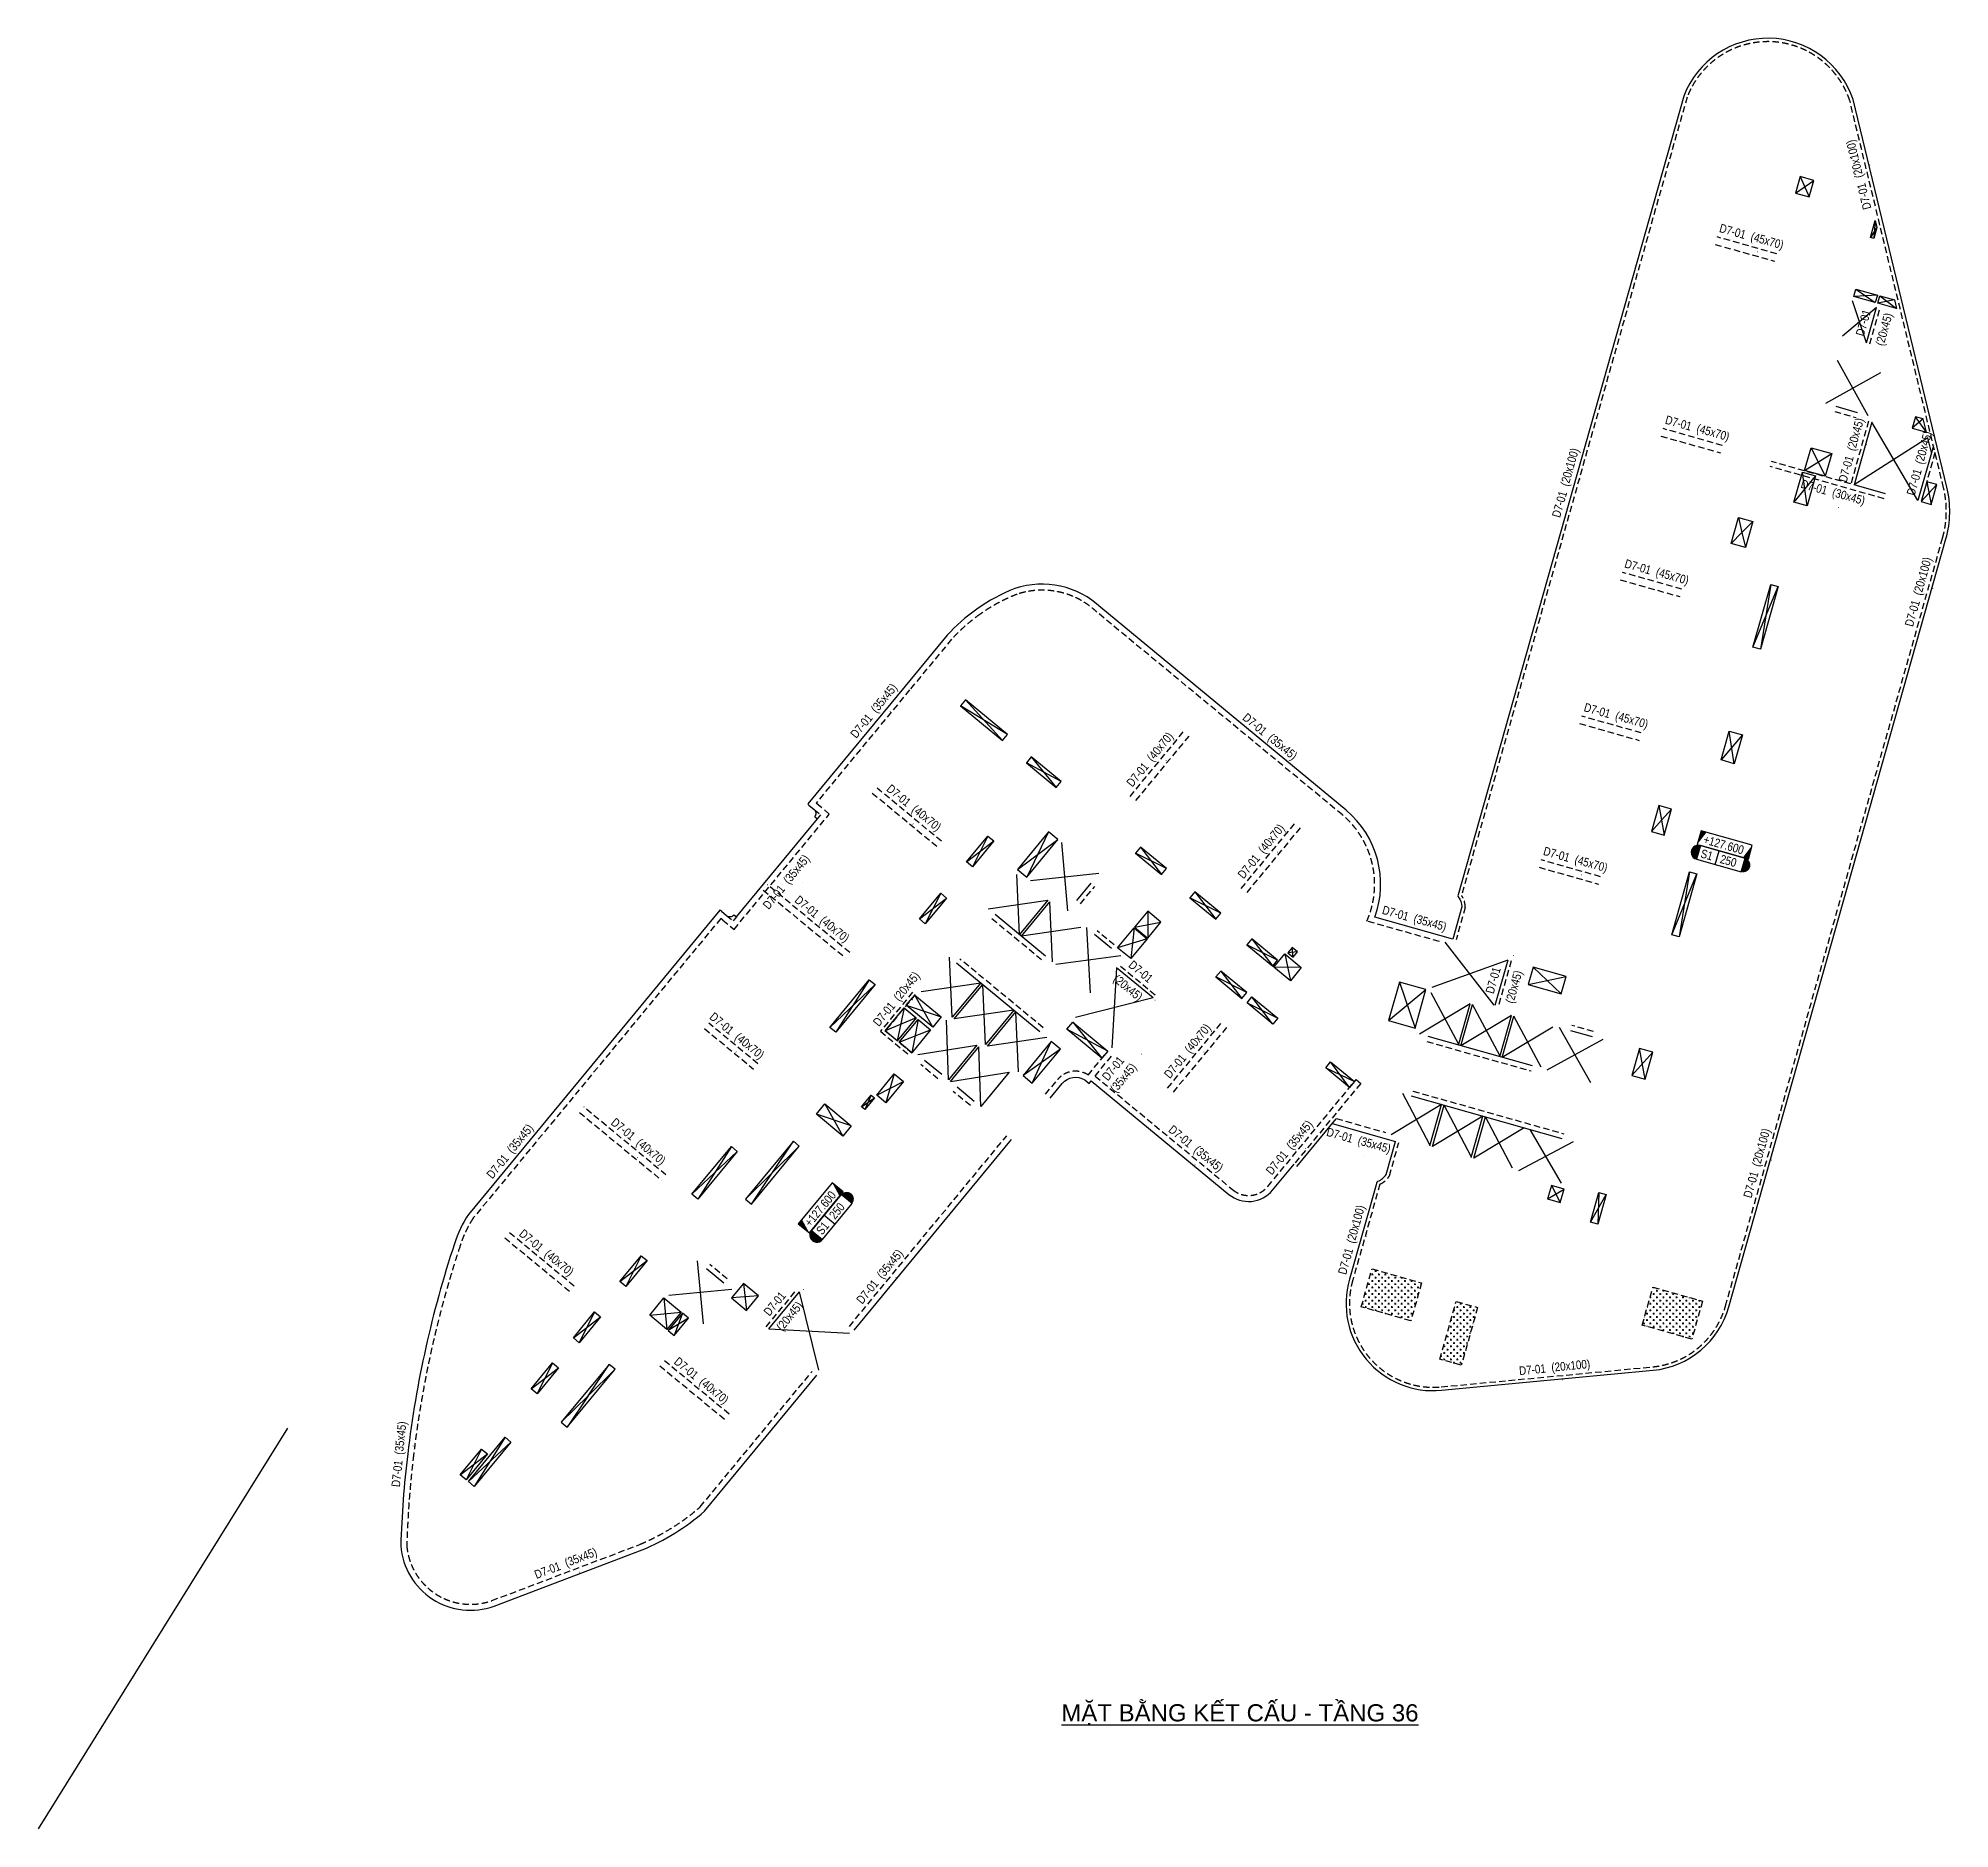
# Model space of a CAD drawing. Header units: millimetres. Extents: x 5400 to 3023951, y -127214 to 225084.
# Drawn here: x 2528400 to 2639713, y 2000 to 106284 of the extents above; entities that cross this region are included whole.
import ezdxf
from ezdxf.enums import TextEntityAlignment as Align

# ---------------------------------------------------------------- set-up
doc = ezdxf.new("R2010")
doc.units = ezdxf.units.MM
doc.header["$LTSCALE"] = 100
doc.linetypes.add('HIDDEN', pattern=[0.375, 0.25, -0.125])
for name, color, linetype in [('ccu11-Manh', 8, 'Continuous'), ('ccu11-Thay', 7, 'Continuous'), ('ccu12-Chidan', 9, 'Continuous'), ('ccu12-Hatch', 250, 'Continuous'), ('ccu12-Khuat', 9, 'HIDDEN'), ('ccu12-Lomo', 2, 'Continuous'), ('ccu12-Text', 31, 'Continuous'), ('ccu12-Thay', 7, 'Continuous'), ('Xref_NT1+NT2_MBDV Cot vach_220729$0$ccu12-Thay', 7, 'Continuous')]:
    doc.layers.add(name, color=color, linetype=linetype)
doc.layers.add('ccu12-Tencaukien', color=9, linetype='Continuous', lineweight=15)
doc.layers.add('KC-Tencaukien', color=9, linetype='Continuous', lineweight=15)
doc.styles.add('Arial', font='arial.ttf', dxfattribs={"width": 0.7})
doc.styles.add('Arial Narrow', font='ARIALN.TTF')

msp = doc.modelspace()

# ---------------------------------------------------------------- texts
at = {"layer": 'ccu12-Text', "color": 31, "style": 'Arial'}
msp.add_text('%%UMẶT BẰNG KẾT CẤU - TẦNG 36', height=1000, dxfattribs=at).set_placement((2598377.9, 8253.3), align=Align.CENTER)

# ---------------------------------------------------------------- blocks, each defined once
blk = doc.blocks.new('ccu11-cmb-flat-8')
at = {"layer": 'ccu12-Chidan', "color": 7}
blk.add_lwpolyline([(0, 0), (1550, 0), (1550, 419), (0, 419)], close=True, dxfattribs=at)
at = {"layer": 'ccu12-Chidan'}
for points in [[(0, 0), (166, 419), (0, 419)], [(1550, 419), (1383, 0), (1550, 0)]]:
    blk.add_solid(points, dxfattribs=at)
at = {"layer": 'ccu12-Chidan', "color": 31, "style": 'Arial Narrow', "width": 0.8}
blk.add_attdef('+100.00', text='', height=250, dxfattribs=at).set_placement((745, 206), align=Align.MIDDLE_CENTER)
blk = doc.blocks.new('ccu11-chieudaysan-flat-2')
at = {"layer": 'ccu12-Chidan'}
for points in [[(-569, 0), (-569, 419, 1)], [(788, 419), (788, 0, 1)]]:
    blk.add_hatch(color=8, dxfattribs=at).paths.add_polyline_path(points)
at = {"layer": 'ccu12-Chidan', "color": 7}
blk.add_line((0, 0), (0, 419), dxfattribs=at)
blk.add_lwpolyline([(-569, 0), (788, 0), (788, 419), (-569, 419)], close=True, dxfattribs=at)
blk.add_arc((-569, 209), 209, 90, 270.0001, dxfattribs=at)
at = {"layer": 'ccu12-Chidan', "color": 31, "style": 'Arial Narrow', "width": 0.7}
for tag, p in [('S00', (-488, 209)), ('200', (100, 209))]:
    blk.add_attdef(tag, text='', height=250, dxfattribs=at).set_placement(p, align=Align.MIDDLE_LEFT)
blk = doc.blocks.new('*U4')
at = {"layer": 'ccu12-Tencaukien', "color": 8, "ltscale": 10000}
blk.add_line((361, -155), (354, -155), dxfattribs=at)
at = {"layer": 'ccu12-Text', "color": 2, "style": 'Arial Narrow', "width": 0.8}
blk.add_attdef('SH', text='', height=300, dxfattribs=at).set_placement((276, 6), align=Align.BOTTOM_RIGHT)
at = {"layer": 'ccu12-Text', "color": 31, "style": 'Arial Narrow', "width": 0.8}
for tag, p in [('(', (508, -75)), ('KT', (633, -75)), (')', (963, -75))]:
    blk.add_attdef(tag, text='', height=250, dxfattribs=at).set_placement(p, align=Align.BOTTOM_LEFT)
blk = doc.blocks.new('*U15')
at = {"layer": 'ccu12-Tencaukien', "color": 8, "ltscale": 10000}
blk.add_line((361, -155), (354, -155), dxfattribs=at)
at = {"layer": 'ccu12-Text', "color": 2, "style": 'Arial Narrow', "width": 0.8}
blk.add_attdef('SH', text='', height=300, dxfattribs=at).set_placement((276, 6), align=Align.BOTTOM_RIGHT)
at = {"layer": 'ccu12-Text', "color": 31, "style": 'Arial Narrow', "width": 0.8}
for tag, p in [('(', (508, -75)), ('KT', (633, -75)), (')', (963, -75))]:
    blk.add_attdef(tag, text='', height=250, dxfattribs=at).set_placement(p, align=Align.BOTTOM_LEFT)
blk = doc.blocks.new('*U16')
at = {"layer": 'ccu12-Tencaukien', "color": 8, "ltscale": 10000}
blk.add_line((361, -155), (354, -155), dxfattribs=at)
at = {"layer": 'ccu12-Text', "color": 2, "style": 'Arial Narrow', "width": 0.8}
blk.add_attdef('SH', text='', height=300, dxfattribs=at).set_placement((276, 6), align=Align.BOTTOM_RIGHT)
at = {"layer": 'ccu12-Text', "color": 31, "style": 'Arial Narrow', "width": 0.8}
for tag, p in [('(', (508, -75)), ('KT', (633, -75)), (')', (963, -75))]:
    blk.add_attdef(tag, text='', height=250, dxfattribs=at).set_placement(p, align=Align.BOTTOM_LEFT)
blk = doc.blocks.new('*U17')
at = {"layer": 'ccu12-Tencaukien', "color": 8, "ltscale": 10000}
blk.add_line((361, -155), (354, -155), dxfattribs=at)
at = {"layer": 'ccu12-Text', "color": 2, "style": 'Arial Narrow', "width": 0.8}
blk.add_attdef('SH', text='', height=300, dxfattribs=at).set_placement((276, 6), align=Align.BOTTOM_RIGHT)
at = {"layer": 'ccu12-Text', "color": 31, "style": 'Arial Narrow', "width": 0.8}
for tag, p in [('(', (508, -75)), ('KT', (633, -75)), (')', (963, -75))]:
    blk.add_attdef(tag, text='', height=250, dxfattribs=at).set_placement(p, align=Align.BOTTOM_LEFT)
blk = doc.blocks.new('*U18')
at = {"layer": 'ccu12-Tencaukien', "color": 8, "ltscale": 10000}
blk.add_line((361, -155), (354, -155), dxfattribs=at)
at = {"layer": 'ccu12-Text', "color": 2, "style": 'Arial Narrow', "width": 0.8}
blk.add_attdef('SH', text='', height=300, dxfattribs=at).set_placement((276, 6), align=Align.BOTTOM_RIGHT)
at = {"layer": 'ccu12-Text', "color": 31, "style": 'Arial Narrow', "width": 0.8}
for tag, p in [('(', (508, -75)), ('KT', (633, -75)), (')', (963, -75))]:
    blk.add_attdef(tag, text='', height=250, dxfattribs=at).set_placement(p, align=Align.BOTTOM_LEFT)
blk = doc.blocks.new('Lomo T36')
at = {"layer": 'ccu11-Manh', "ltscale": 5}
for p, q in [((71122, 86899), (71649, 85711)), ((70850, 85937), (71921, 86673)), ((24961, 54407, 0), (22225, 56082, 0)), ((22512, 56429, 0), (24675, 54060, 0)), ((28081, 51669, 0), (26058, 52755)), ((26345, 53102), (27794, 51322)), ((22567, 46987, 0), (24156, 48204, 0)), ((23809, 48490, 0), (22914, 46701, 0)), ((25535, 46546), (27890, 48298)), ((27350, 48744), (26075, 46101)), ((34210, 46606, 0), (32419, 47501, 0)), ((32706, 47848, 0), (33923, 46259, 0)), ((19825, 43664), (21413, 44881)), ((21066, 45168), (20172, 43378)), ((37371, 43996, 0), (35581, 44890, 0)), ((35867, 45237, 0), (37084, 43649, 0)), ((32356, 43183), (33891, 43472)), ((33120, 44109), (33127, 42547)), ((33095, 42508), (31369, 41988)), ((32324, 43145), (32140, 41352)), ((39185, 42500, 0), (40402, 40911, 0)), ((40689, 41258, 0), (38898, 42153, 0)), ((41102, 41627, 0), (41429, 40060)), ((16902, 40126, 0), (14957, 37064, 0)), ((42066, 40831, 0), (40466, 40856, 0)), ((14610, 37350, 0), (17249, 39840, 0)), ((20606, 37361), (19556, 39227)), ((40391, 37559, 0), (39195, 39130, 0)), ((47151, 37740, 0), (49326, 39552, 0)), ((47786, 39987, 0), (48691, 37305, 0)), ((19632, 37906), (17837, 37146)), ((18938, 38479), (18531, 36573)), ((19065, 38633), (21096, 37955)), ((38909, 38783, 0), (40696, 37891, 0)), ((18647, 36478), (20479, 37207)), ((19748, 37811), (19378, 35874)), ((43489, 35001, 0), (45167, 34199, 0)), ((44881, 33852, 0), (43775, 35348, 0)), ((15860, 31614, 0), (13826, 32289)), ((14319, 32887), (15366, 31017)), ((6585, 27633, 0), (9225, 30123, 0)), ((8878, 30409, 0), (6932, 27347, 0)), ((56409, 27367), (57368, 27927)), ((56627, 28136), (57150, 27157)), ((2382, 22546, 0), (3970, 23762, 0)), ((3623, 24049, 0), (2729, 22259, 0)), ((9580, 22436), (9767, 20855)), ((4951, 21590), (5127, 19761)), ((10467, 21704), (8880, 21588)), ((-325, 19269), (1264, 20485)), ((917, 20772), (22, 18982)), ((4125, 20589), (5954, 20762)), ((6378, 20412), (5204, 19697)), ((6031, 20698), (5550, 19410)), ((-2776, 16300, 0), (-1188, 17517, 0)), ((-1535, 17803, 0), (-2429, 16013, 0)), ((540, 15895), (1758, 17723)), ((2105, 17436), (540, 15895)), ((-4304, 13477, 0), (-6091, 10606, 0)), ((-6917, 11289, 0), (-5329, 12505, 0)), ((-5676, 12792, 0), (-6570, 11002, 0)), ((-6438, 10892, 0), (-3957, 13191, 0))]:
    blk.add_line(p, q, dxfattribs=at)
at = {"layer": 'ccu11-Manh', "ltscale": 0.5}
for p, q in [((75587, 83943, 0), (75212, 83352, 0)), ((75489, 84346, 0), (75404, 83325, 0)), ((74364, 80350), (75491, 79560)), ((75614, 79997), (74240, 79913)), ((76610, 79716), (75635, 79519)), ((75759, 79956), (76733, 79209)), ((71378, 69785, 0), (72955, 70768, 0)), ((71752, 71108, 0), (72581, 69446, 0)), ((72018, 69475, 0), (70752, 67936, 0)), ((71522, 67718, 0), (71248, 69692, 0)), ((78487, 69127), (78740, 67808)), ((79066, 68963), (78161, 67972)), ((68365, 59491), (69832, 63026, 0)), ((69399, 63148, 0), (68798, 59369)), ((67279, 52706), (66983, 54599)), ((67752, 54381), (66509, 52924)), ((63634, 42747), (65100, 46281, 0)), ((64667, 46404, 0), (64067, 42624)), ((55280, 39844), (57490, 40311)), ((57204, 39300), (55565, 40854)), ((30803, 35965, 0), (28409, 37235, 0)), ((28756, 37655, 0), (30458, 35546, 0)), ((28040, 36087, 0), (25864, 34538, 0)), ((26399, 34097, 0), (27506, 36527, 0)), ((62532, 35904), (61318, 34552)), ((62088, 34335), (61762, 36121)), ((17023, 33409, 0), (16640, 32558, 0)), ((16450, 32716, 0), (17213, 33253, 0)), ((58902, 26002), (59825, 27612)), ((59392, 27734), (59335, 25880))]:
    blk.add_line(p, q, dxfattribs=at)
at = {"layer": 'ccu11-Manh'}
for p, q in [((78286, 72794, 0), (77638, 72250, 0)), ((78474, 72014, 0), (77825, 72915, 0)), ((41850, 41749, 0), (41287, 41695, 0)), ((41596, 41440, 0), (41542, 42003, 0)), ((38887, 39385, 0), (37093, 40283, 0)), ((37380, 40630, 0), (38600, 39038, 0))]:
    blk.add_line(p, q, dxfattribs=at)
at = {"layer": 'ccu11-Manh', "ltscale": 5, "elevation": 0}
for points in [[(67516, 67041), (67722, 66168), (68354, 66805)], [(67089, 65531), (67722, 66168), (67927, 65294)], [(62881, 50270), (63038, 49410), (63622, 50060)], [(62454, 48759), (63038, 49410), (63195, 48550)], [(12835, 30429), (11270, 28888), (12488, 30715)], [(10052, 27060), (11270, 28887), (9705, 27346)], [(-1024, 14354), (540, 15895), (-677, 14068)]]:
    blk.add_lwpolyline(points, dxfattribs=at)
at = {"layer": 'ccu11-Manh'}
for points in [[(18361, 34639), (17882, 32960)], [(17345, 33404), (18900, 34193)]]:
    blk.add_lwpolyline(points, dxfattribs=at)
at = {"layer": 'ccu12-Lomo', "ltscale": 0.5, "elevation": 0}
for points in [[(71921, 86673), (71122, 86899), (70850, 85937), (71649, 85711), (71921, 86673)], [(67516, 67041), (68354, 66805), (67927, 65294), (67089, 65531), (67516, 67041)], [(22512, 56429), (22225, 56082), (24675, 54060), (24961, 54407), (22512, 56429)], [(26345, 53102), (26058, 52755), (27794, 51322), (28080, 51669), (26345, 53102)], [(63195, 48550), (63622, 50060), (62881, 50270), (62454, 48759), (63195, 48550)], [(22914, 46701), (22567, 46987), (23809, 48490), (24156, 48204), (22914, 46701)], [(27350, 48744), (25535, 46546), (26075, 46101), (27890, 48298), (27350, 48744)], [(32706, 47848), (32419, 47501), (33923, 46259), (34210, 46606), (32706, 47848)], [(20172, 43378), (19825, 43664), (21066, 45168), (21413, 44881), (20172, 43378)], [(35867, 45237), (35581, 44890), (37084, 43649), (37371, 43996), (35867, 45237)], [(39185, 42500), (38898, 42153), (40402, 40911), (40689, 41258), (39185, 42500)], [(14957, 37064), (14610, 37350), (16902, 40126), (17249, 39840), (14957, 37064)], [(37093, 40283), (38600, 39038), (38887, 39385), (37380, 40630), (37093, 40283)], [(40696, 37891), (40409, 37544), (38909, 38783), (39195, 39130), (40696, 37891)], [(49326, 39552), (47786, 39987), (47152, 37740), (48691, 37305), (49326, 39552)], [(45167, 34199), (44881, 33852), (43489, 35001), (43775, 35348), (45167, 34199)], [(6932, 27347), (6585, 27633), (8878, 30409), (9225, 30123), (6932, 27347)], [(12835, 30429), (12488, 30716), (9705, 27347), (10052, 27060), (12835, 30429)], [(57150, 27157), (57368, 27927), (56627, 28136), (56409, 27367), (57150, 27157)], [(2729, 22259), (2382, 22546), (3623, 24049), (3970, 23762), (2729, 22259)], [(4125, 20589), (4951, 21590), (5954, 20762), (5127, 19761), (4124, 20588)], [(22, 18982), (-325, 19269), (917, 20772), (1264, 20485), (22, 18982)], [(5204, 19697), (5550, 19410), (6378, 20411), (6031, 20699), (5203, 19698)], [(-2429, 16013), (-2776, 16300), (-1535, 17803), (-1188, 17517), (-2429, 16013)], [(-677, 14068), (2105, 17436), (1758, 17723), (-1024, 14354), (-677, 14068)], [(-6091, 10606), (-6438, 10892), (-4304, 13477), (-3957, 13191), (-6091, 10606)], [(-6570, 11002), (-6917, 11289), (-5676, 12792), (-5329, 12505), (-6570, 11002)]]:
    blk.add_lwpolyline(points, dxfattribs=at)
at = {"layer": 'ccu12-Lomo', "elevation": 0}
for points in [[(75404, 83298), (75212, 83352), (75489, 84346), (75587, 83943), (75404, 83298)], [(75615, 79997), (75491, 79560), (74240, 79913), (74364, 80350), (75614, 79997)], [(75759, 79956), (76610, 79716), (76733, 79209), (75635, 79519), (75759, 79956)], [(78475, 72013), (78287, 72795), (77825, 72915), (77638, 72250), (78474, 72014)], [(72955, 70768), (72581, 69446), (71378, 69785), (71752, 71108), (72955, 70768)], [(78740, 67808), (79066, 68963), (78487, 69127), (78161, 67972), (78740, 67808)], [(69832, 63026), (68798, 59369), (68365, 59491), (69399, 63148), (69832, 63026)], [(65100, 46281), (64067, 42624), (63634, 42747), (64667, 46404), (65100, 46281)], [(41596, 41440), (41850, 41749), (41542, 42003), (41287, 41695), (41596, 41440)], [(28409, 37235), (28756, 37655), (30803, 35965), (30458, 35546), (28409, 37235)], [(28040, 36087), (27506, 36527), (25864, 34538), (26399, 34097), (28042, 36085)], [(62532, 35904), (61762, 36121), (61318, 34552), (62088, 34335), (62532, 35904)], [(17023, 33409), (17213, 33253), (16640, 32558), (16450, 32716), (17023, 33409)], [(59825, 27612), (59335, 25880), (58902, 26002), (59392, 27734), (59825, 27612)]]:
    blk.add_lwpolyline(points, dxfattribs=at)
for points in [[(72018, 69475), (71521, 67718), (70752, 67936), (71248, 69692)], [(67752, 54381), (67279, 52706), (66509, 52924), (66983, 54599)]]:
    blk.add_lwpolyline(points, close=True, dxfattribs=at)
at = {"layer": 'ccu12-Lomo', "ltscale": 0.5, "elevation": 0}
for points in [[(32356, 43183), (33127, 42547), (33891, 43472), (33120, 44109)], [(32324, 43145), (33095, 42508), (32140, 41352), (31369, 41988)], [(41102, 41627), (42066, 40831), (41429, 40060), (40465, 40856)], [(19556, 39227), (21096, 37955), (20606, 37361), (19065, 38633)], [(18938, 38479), (19632, 37906), (18531, 36573), (17837, 37146)], [(19748, 37811), (20479, 37207), (19378, 35874), (18647, 36478)], [(14319, 32887), (15860, 31614), (15366, 31017), (13826, 32289)], [(8880, 21588), (9767, 20855), (10467, 21704), (9580, 22436)]]:
    blk.add_lwpolyline(points, close=True, dxfattribs=at)
at = {"layer": 'ccu12-Lomo', "ltscale": 0.5}
blk.add_lwpolyline([(57204, 39300), (57490, 40311), (55565, 40854), (55280, 39844), (57204, 39300)], dxfattribs=at)
at = {"layer": 'ccu12-Lomo'}
blk.add_lwpolyline([(18361, 34639), (18900, 34193), (17882, 32960), (17342, 33406), (18361, 34639)], dxfattribs=at)
blk = doc.blocks.new('*U35')
at = {"layer": 'ccu12-Tencaukien', "color": 8, "ltscale": 10000}
blk.add_line((361, -155), (354, -155), dxfattribs=at)
at = {"layer": 'ccu12-Text', "color": 2, "style": 'Arial Narrow', "width": 0.8}
blk.add_attdef('SH', text='', height=300, dxfattribs=at).set_placement((276, 6), align=Align.BOTTOM_RIGHT)
at = {"layer": 'ccu12-Text', "color": 31, "style": 'Arial Narrow', "width": 0.8}
for tag, p in [('(', (508, -75)), ('KT', (633, -75)), (')', (963, -75))]:
    blk.add_attdef(tag, text='', height=250, dxfattribs=at).set_placement(p, align=Align.BOTTOM_LEFT)
blk = doc.blocks.new('*U36')
at = {"layer": 'ccu12-Tencaukien', "color": 8, "ltscale": 10000}
blk.add_line((361, -155), (354, -155), dxfattribs=at)
at = {"layer": 'ccu12-Text', "color": 2, "style": 'Arial Narrow', "width": 0.8}
blk.add_attdef('SH', text='', height=300, dxfattribs=at).set_placement((276, 6), align=Align.BOTTOM_RIGHT)
at = {"layer": 'ccu12-Text', "color": 31, "style": 'Arial Narrow', "width": 0.8}
for tag, p in [('(', (508, -75)), ('KT', (633, -75)), (')', (963, -75))]:
    blk.add_attdef(tag, text='', height=250, dxfattribs=at).set_placement(p, align=Align.BOTTOM_LEFT)
blk = doc.blocks.new('*U56')
at = {"layer": 'ccu12-Tencaukien', "color": 8, "ltscale": 10000}
blk.add_line((361, -155), (354, -155), dxfattribs=at)
at = {"layer": 'ccu12-Text', "color": 2, "style": 'Arial Narrow', "width": 0.8}
blk.add_attdef('SH', text='', height=300, dxfattribs=at).set_placement((276, 6), align=Align.BOTTOM_RIGHT)
at = {"layer": 'ccu12-Text', "color": 31, "style": 'Arial Narrow', "width": 0.8}
for tag, p in [('(', (508, -75)), ('KT', (633, -75)), (')', (963, -75))]:
    blk.add_attdef(tag, text='', height=250, dxfattribs=at).set_placement(p, align=Align.BOTTOM_LEFT)
blk = doc.blocks.new('*U216')
at = {"layer": 'ccu12-Tencaukien', "color": 8, "ltscale": 10000}
blk.add_line((361, -155), (354, -155), dxfattribs=at)
at = {"layer": 'ccu12-Text', "color": 2, "style": 'Arial Narrow', "width": 0.8}
blk.add_attdef('SH', text='', height=300, dxfattribs=at).set_placement((276, 6), align=Align.BOTTOM_RIGHT)
at = {"layer": 'ccu12-Text', "color": 31, "style": 'Arial Narrow', "width": 0.8}
for tag, p in [('(', (508, -75)), ('KT', (633, -75)), (')', (963, -75))]:
    blk.add_attdef(tag, text='', height=250, dxfattribs=at).set_placement(p, align=Align.BOTTOM_LEFT)
blk = doc.blocks.new('*U217')
at = {"layer": 'ccu12-Tencaukien', "color": 8, "ltscale": 10000}
blk.add_line((361, -155), (354, -155), dxfattribs=at)
at = {"layer": 'ccu12-Text', "color": 2, "style": 'Arial Narrow', "width": 0.8}
blk.add_attdef('SH', text='', height=300, dxfattribs=at).set_placement((276, 6), align=Align.BOTTOM_RIGHT)
at = {"layer": 'ccu12-Text', "color": 31, "style": 'Arial Narrow', "width": 0.8}
for tag, p in [('(', (508, -75)), ('KT', (633, -75)), (')', (963, -75))]:
    blk.add_attdef(tag, text='', height=250, dxfattribs=at).set_placement(p, align=Align.BOTTOM_LEFT)
blk = doc.blocks.new('*U209')
at = {"layer": 'ccu12-Tencaukien', "color": 8, "ltscale": 10000}
blk.add_line((361, -155), (354, -155), dxfattribs=at)
at = {"layer": 'ccu12-Text', "color": 2, "style": 'Arial Narrow', "width": 0.8}
blk.add_attdef('SH', text='', height=300, dxfattribs=at).set_placement((276, 6), align=Align.BOTTOM_RIGHT)
at = {"layer": 'ccu12-Text', "color": 31, "style": 'Arial Narrow', "width": 0.8}
for tag, p in [('(', (508, -75)), ('KT', (633, -75)), (')', (963, -75))]:
    blk.add_attdef(tag, text='', height=250, dxfattribs=at).set_placement(p, align=Align.BOTTOM_LEFT)
blk = doc.blocks.new('*U210')
at = {"layer": 'ccu12-Tencaukien', "color": 8, "ltscale": 10000}
blk.add_line((361, -155), (354, -155), dxfattribs=at)
at = {"layer": 'ccu12-Text', "color": 2, "style": 'Arial Narrow', "width": 0.8}
blk.add_attdef('SH', text='', height=300, dxfattribs=at).set_placement((276, 6), align=Align.BOTTOM_RIGHT)
at = {"layer": 'ccu12-Text', "color": 31, "style": 'Arial Narrow', "width": 0.8}
for tag, p in [('(', (508, -75)), ('KT', (633, -75)), (')', (963, -75))]:
    blk.add_attdef(tag, text='', height=250, dxfattribs=at).set_placement(p, align=Align.BOTTOM_LEFT)
blk = doc.blocks.new('*U211')
at = {"layer": 'ccu12-Tencaukien', "color": 8, "ltscale": 10000}
blk.add_line((361, -155), (354, -155), dxfattribs=at)
at = {"layer": 'ccu12-Text', "color": 2, "style": 'Arial Narrow', "width": 0.8}
blk.add_attdef('SH', text='', height=300, dxfattribs=at).set_placement((276, 6), align=Align.BOTTOM_RIGHT)
at = {"layer": 'ccu12-Text', "color": 31, "style": 'Arial Narrow', "width": 0.8}
for tag, p in [('(', (508, -75)), ('KT', (633, -75)), (')', (963, -75))]:
    blk.add_attdef(tag, text='', height=250, dxfattribs=at).set_placement(p, align=Align.BOTTOM_LEFT)
blk = doc.blocks.new('*U212')
at = {"layer": 'ccu12-Tencaukien', "color": 8, "ltscale": 10000}
blk.add_line((361, -155), (354, -155), dxfattribs=at)
at = {"layer": 'ccu12-Text', "color": 2, "style": 'Arial Narrow', "width": 0.8}
blk.add_attdef('SH', text='', height=300, dxfattribs=at).set_placement((276, 6), align=Align.BOTTOM_RIGHT)
at = {"layer": 'ccu12-Text', "color": 31, "style": 'Arial Narrow', "width": 0.8}
for tag, p in [('(', (508, -75)), ('KT', (633, -75)), (')', (963, -75))]:
    blk.add_attdef(tag, text='', height=250, dxfattribs=at).set_placement(p, align=Align.BOTTOM_LEFT)
blk = doc.blocks.new('*U213')
at = {"layer": 'ccu12-Tencaukien', "color": 8, "ltscale": 10000}
blk.add_line((361, -155), (354, -155), dxfattribs=at)
at = {"layer": 'ccu12-Text', "color": 2, "style": 'Arial Narrow', "width": 0.8}
blk.add_attdef('SH', text='', height=300, dxfattribs=at).set_placement((276, 6), align=Align.BOTTOM_RIGHT)
at = {"layer": 'ccu12-Text', "color": 31, "style": 'Arial Narrow', "width": 0.8}
for tag, p in [('(', (508, -75)), ('KT', (633, -75)), (')', (963, -75))]:
    blk.add_attdef(tag, text='', height=250, dxfattribs=at).set_placement(p, align=Align.BOTTOM_LEFT)
blk = doc.blocks.new('*U214')
at = {"layer": 'ccu12-Tencaukien', "color": 8, "ltscale": 10000}
blk.add_line((361, -155), (354, -155), dxfattribs=at)
at = {"layer": 'ccu12-Text', "color": 2, "style": 'Arial Narrow', "width": 0.8}
blk.add_attdef('SH', text='', height=300, dxfattribs=at).set_placement((276, 6), align=Align.BOTTOM_RIGHT)
at = {"layer": 'ccu12-Text', "color": 31, "style": 'Arial Narrow', "width": 0.8}
for tag, p in [('(', (508, -75)), ('KT', (633, -75)), (')', (963, -75))]:
    blk.add_attdef(tag, text='', height=250, dxfattribs=at).set_placement(p, align=Align.BOTTOM_LEFT)
blk = doc.blocks.new('*U215')
at = {"layer": 'ccu12-Tencaukien', "color": 8, "ltscale": 10000}
blk.add_line((361, -155), (354, -155), dxfattribs=at)
at = {"layer": 'ccu12-Text', "color": 2, "style": 'Arial Narrow', "width": 0.8}
blk.add_attdef('SH', text='', height=300, dxfattribs=at).set_placement((276, 6), align=Align.BOTTOM_RIGHT)
at = {"layer": 'ccu12-Text', "color": 31, "style": 'Arial Narrow', "width": 0.8}
for tag, p in [('(', (508, -75)), ('KT', (633, -75)), (')', (963, -75))]:
    blk.add_attdef(tag, text='', height=250, dxfattribs=at).set_placement(p, align=Align.BOTTOM_LEFT)
blk = doc.blocks.new('*U218')
at = {"layer": 'ccu12-Tencaukien', "color": 8, "ltscale": 10000}
blk.add_line((361, -155), (354, -155), dxfattribs=at)
at = {"layer": 'ccu12-Text', "color": 2, "style": 'Arial Narrow', "width": 0.8}
blk.add_attdef('SH', text='', height=300, dxfattribs=at).set_placement((276, 6), align=Align.BOTTOM_RIGHT)
at = {"layer": 'ccu12-Text', "color": 31, "style": 'Arial Narrow', "width": 0.8}
for tag, p in [('(', (508, -75)), ('KT', (633, -75)), (')', (963, -75))]:
    blk.add_attdef(tag, text='', height=250, dxfattribs=at).set_placement(p, align=Align.BOTTOM_LEFT)
blk = doc.blocks.new('*U219')
at = {"layer": 'ccu12-Tencaukien', "color": 8, "ltscale": 10000}
blk.add_line((361, -155), (354, -155), dxfattribs=at)
at = {"layer": 'ccu12-Text', "color": 2, "style": 'Arial Narrow', "width": 0.8}
blk.add_attdef('SH', text='', height=300, dxfattribs=at).set_placement((276, 6), align=Align.BOTTOM_RIGHT)
at = {"layer": 'ccu12-Text', "color": 31, "style": 'Arial Narrow', "width": 0.8}
for tag, p in [('(', (508, -75)), ('KT', (633, -75)), (')', (963, -75))]:
    blk.add_attdef(tag, text='', height=250, dxfattribs=at).set_placement(p, align=Align.BOTTOM_LEFT)
blk = doc.blocks.new('*U220')
at = {"layer": 'ccu12-Tencaukien', "color": 8, "ltscale": 10000}
blk.add_line((361, -155), (354, -155), dxfattribs=at)
at = {"layer": 'ccu12-Text', "color": 2, "style": 'Arial Narrow', "width": 0.8}
blk.add_attdef('SH', text='', height=300, dxfattribs=at).set_placement((276, 6), align=Align.BOTTOM_RIGHT)
at = {"layer": 'ccu12-Text', "color": 31, "style": 'Arial Narrow', "width": 0.8}
for tag, p in [('(', (508, -75)), ('KT', (633, -75)), (')', (963, -75))]:
    blk.add_attdef(tag, text='', height=250, dxfattribs=at).set_placement(p, align=Align.BOTTOM_LEFT)
blk = doc.blocks.new('*U221')
at = {"layer": 'ccu12-Tencaukien', "color": 8, "ltscale": 10000}
blk.add_line((361, -155), (354, -155), dxfattribs=at)
at = {"layer": 'ccu12-Text', "color": 2, "style": 'Arial Narrow', "width": 0.8}
blk.add_attdef('SH', text='', height=300, dxfattribs=at).set_placement((276, 6), align=Align.BOTTOM_RIGHT)
at = {"layer": 'ccu12-Text', "color": 31, "style": 'Arial Narrow', "width": 0.8}
for tag, p in [('(', (508, -75)), ('KT', (633, -75)), (')', (963, -75))]:
    blk.add_attdef(tag, text='', height=250, dxfattribs=at).set_placement(p, align=Align.BOTTOM_LEFT)
blk = doc.blocks.new('*U222')
at = {"layer": 'ccu12-Tencaukien', "color": 8, "ltscale": 10000}
blk.add_line((361, -155), (354, -155), dxfattribs=at)
at = {"layer": 'ccu12-Text', "color": 2, "style": 'Arial Narrow', "width": 0.8}
blk.add_attdef('SH', text='', height=300, dxfattribs=at).set_placement((276, 6), align=Align.BOTTOM_RIGHT)
at = {"layer": 'ccu12-Text', "color": 31, "style": 'Arial Narrow', "width": 0.8}
for tag, p in [('(', (508, -75)), ('KT', (633, -75)), (')', (963, -75))]:
    blk.add_attdef(tag, text='', height=250, dxfattribs=at).set_placement(p, align=Align.BOTTOM_LEFT)

# ---------------------------------------------------------------- hatches: boundary and pattern name
at = {"layer": 'ccu12-Hatch', "ltscale": 0.5}
h = msp.add_hatch(dxfattribs=at)
h.set_pattern_fill('CROSS', color=256, scale=30)
h.paths.add_polyline_path([(2606068.9, 34609.6), (2605443.4, 32396.2), (2608330.4, 31580.5), (2608955.8, 33793.8)])
h = msp.add_hatch(dxfattribs=at)
h.set_pattern_fill('CROSS', color=256, scale=30)
h.paths.add_polyline_path([(2622431, 33545.2), (2621805.6, 31331.9), (2624692.5, 30516.1), (2625317.9, 32729.4)])
h = msp.add_hatch(dxfattribs=at)
h.set_pattern_fill('CROSS', color=256, scale=30)
h.paths.add_polyline_path([(2612219.6, 32362.4), (2610968.5, 32715.9), (2610016.8, 29347.8), (2611267.8, 28994.3)])

# ---------------------------------------------------------------- linework, layer by layer
at = {"layer": 'ccu11-Manh', "ltscale": 0.5}
for p, q in [((2635452.4, 90604.4), (2633472.4, 88929.8)), ((2634867.8, 88535.5), (2634057, 90998.7)), ((2634969.4, 84298.2), (2633174.4, 87507.2)), ((2635676.4, 86800.2), (2632467.3, 85005.2)), ((2637855.2, 79352.1), (2635176.5, 83927.9)), ((2638440.8, 83005.5), (2634143.1, 80270.6, 0)), ((2588350.5, 55453, 0), (2588006.3, 59433.4, 0)), ((2585534.9, 54081.9, 0), (2585377, 57584.4, 0)), ((2586191.5, 57235.9, 0), (2590165.3, 57650.5, 0)), ((2583721.4, 55579.6, 0), (2587190.5, 56086.7, 0)), ((2587461, 52491.3, 0), (2587306.2, 55991.2, 0)), ((2589116.6, 54496.1, 0), (2585650.6, 53986.4, 0)), ((2589436.7, 54491.1, 0), (2589658.5, 50676.5, 0)), ((2610302, 53635.4), (2613162.9, 49969.3)), ((2581625.5, 49269.5, 0), (2581467.6, 52772)), ((2591441.4, 52835.5, 0), (2587653.8, 52332.1, 0)), ((2613978, 52596.7), (2609554.2, 50989)), ((2579812, 50767.3), (2583281.1, 51274.3)), ((2591198.1, 52148.3, 0), (2590917.8, 47490.1, 0)), ((2583553.2, 47677.6, 0), (2583396.8, 51178.8)), ((2593318.5, 50397.2, 0), (2588797.4, 49241.2, 0)), ((2611102.3, 47713.3, 0), (2609520.7, 50686.7, 0)), ((2581403.3, 45627.2), (2581285.4, 49096.5)), ((2585208.8, 49682.4), (2581741.2, 49174)), ((2585479.2, 46087), (2585324.4, 49586.8)), ((2611782.1, 50047.7, 0), (2608840.9, 48281, 0)), ((2614187.9, 49367.9), (2611246.7, 47601.1)), ((2613508.1, 47033.5), (2611926.5, 50006.9)), ((2615913.9, 46353.7), (2614332.3, 49327.1)), ((2587134.8, 48091.8), (2583668.8, 47582.1)), ((2616593.7, 48688.1), (2613652.5, 46921.3)), ((2619507.9, 47968.6), (2616250.7, 46187.1)), ((2616957.7, 48689.2), (2618800.9, 45466.5)), ((2579629.8, 47091.7), (2583058.8, 47631.9, 0)), ((2583292.3, 44067.1), (2583174.5, 47536.4, 0)), ((2581518.9, 45531.7, 0), (2584947.9, 46071.9, 0)), ((2609443.6, 41843.2), (2607862, 44816.6)), ((2610123.4, 44177.6), (2607182.2, 42410.8)), ((2612529.2, 43497.8), (2609588, 41731)), ((2611849.4, 41163.4), (2610267.8, 44136.8)), ((2614255.2, 40483.5), (2612673.6, 43457)), ((2614935, 42818), (2611993.7, 41051.2)), ((2617094, 39610), (2615271.8, 42722.8)), ((2617773.8, 42015.8), (2614592, 40317)), ((2567132.5, 31409.2), (2566783.4, 35069.5)), ((2568788.1, 33414), (2565127.8, 33064.8)), ((2573853.7, 28711.8), (2572729.8, 33271.4)), ((2570946.8, 31112.4), (2575636.6, 30870.8))]:
    msp.add_line(p, q, dxfattribs=at)
at = {"layer": 'ccu11-Thay', "ltscale": 0.5}
for p, q in [((2589687.7, 57072.2, 0), (2588859.9, 56069.8, 0)), ((2589899.3, 54109, 0), (2590901.7, 53281.2, 0)), ((2615408.7, 46425.1), (2609346.1, 48138.2)), ((2617631.4, 48498.8), (2618882.4, 48145.3)), ((2580015.4, 46773.4), (2581017.7, 45945.6, 0)), ((2581904.4, 45213.3, 0), (2582906.8, 44385.5)), ((2589336.4, 45615.6), (2589592.2, 45413.9, 0)), ((2589592.2, 45413.9, 0), (2589719.6, 45568.1, 0)), ((2617148.3, 42192.5), (2608367.2, 44673.8)), ((2567323.1, 34623.8), (2568325.5, 33796))]:
    msp.add_line(p, q, dxfattribs=at)
at = {"layer": 'ccu11-Thay'}
for p, q in [((2587190.5, 56086.7, 0), (2585534.9, 54081.9, 0)), ((2585650.6, 53986.4, 0), (2587306.2, 55991.2, 0)), ((2613978, 52596.7, 0), (2613230.2, 49950.3, 0)), ((2583281.1, 51274.3), (2581625.5, 49269.5, 0)), ((2581741.2, 49174), (2583396.8, 51178.8)), ((2585208.8, 49682.4), (2583553.2, 47677.6, 0)), ((2583668.8, 47582.1), (2585324.4, 49586.8)), ((2611102.3, 47641.9, 0), (2611782.1, 50047.7, 0)), ((2611246.7, 47601.1, 0), (2611926.5, 50006.9, 0)), ((2613508.1, 46962.1, 0), (2614187.9, 49367.9, 0)), ((2613652.5, 46921.3), (2614332.3, 49327.1)), ((2583058.8, 47631.9, 0), (2581403.3, 45627.2)), ((2581518.9, 45531.7, 0), (2583174.5, 47536.4, 0)), ((2584947.9, 46071.9, 0), (2583292.3, 44067.1)), ((2609443.6, 41771.8), (2610123.4, 44177.6)), ((2609588, 41731), (2610267.8, 44136.8)), ((2611849.4, 41092), (2612529.2, 43497.8)), ((2611993.7, 41051.2), (2612673.6, 43457))]:
    msp.add_line(p, q, dxfattribs=at)
at = {"layer": 'ccu11-Thay', "ltscale": 0.5, "extrusion": (-9.92109e-09, 8.1449e-09, 1)}
msp.add_line((2593318.4, 50397, 0), (2591198, 52148.1, 0), dxfattribs=at)
at = {"layer": 'ccu12-Khuat', "ltscale": 15}
for p, q in [((2624418.1, 102856.1, 0), (2611278.1, 56361.2, 0)), ((2639351, 80097.9), (2633883.6, 102676.9, 0)), ((2629632.9, 93729.7), (2626168.6, 94708.6)), ((2626046.2, 94275.5), (2629510.6, 93296.6)), ((2635060.2, 88481.1), (2635644.9, 90550.1)), ((2626478.6, 82566.8), (2623014.3, 83545.7)), ((2633011.3, 84539.7), (2634262.3, 84186.2)), ((2634984, 83982.3, 0), (2633950.6, 80325, 0)), ((2622891.9, 83112.6), (2626356.3, 82133.7)), ((2635889.9, 79465.3, 0), (2629249.9, 81341.6)), ((2633950.6, 80325, 0), (2629331.5, 81630.3)), ((2638851.9, 82151.3), (2638045.7, 79298.2)), ((2626657, 32448.3), (2639295.7, 77176)), ((2620526.2, 74740.5), (2623990.5, 73761.5, 0)), ((2624112.9, 74194.6, 0), (2620648.5, 75173.5)), ((2621747.2, 65822.4), (2618282.8, 66801.3)), ((2591976.4, 62120.6), (2595096.5, 65898.8)), ((2618160.4, 66368.3), (2621624.8, 65389.4)), ((2595405, 65644.1), (2592284.8, 61865.9)), ((2581002.3, 59511.1, 0), (2577224.1, 62631.3, 0)), ((2573588.9, 61370.3, 0), (2573974.6, 61051.8, 0)), ((2573811.8, 61640.2, 0), (2573695.1, 61736.6, 0)), ((2576969.4, 62322.9, 0), (2580747.6, 59202.7, 0)), ((2573781.7, 60818.2, 0), (2573974.6, 61051.8, 0)), ((2598453.3, 56771.8), (2601573.4, 60550)), ((2601881.8, 60295.3), (2598761.7, 56517.1)), ((2615794.7, 57996.1), (2619259.1, 57017.2)), ((2619381.4, 57450.2), (2615917.1, 58429.2)), ((2575653.5, 53034.3, 0), (2570872.9, 56982.2, 0)), ((2589091.2, 55878.8, 0), (2589919, 56881.1, 0)), ((2570618.2, 56673.8, 0), (2575398.8, 52725.8, 0)), ((2568487.7, 55193.3, 0), (2568873.5, 54874.7, 0)), ((2569066.4, 55108.3, 0), (2568873.5, 54874.7, 0)), ((2583935.1, 55014, 0), (2586865.1, 52594.3, 0)), ((2591060.9, 53474, 0), (2590058.5, 54301.8, 0)), ((2586921, 48657.4), (2582063.4, 52669)), ((2614170.5, 52542.3, 0), (2613422.7, 49895.9, 0)), ((2567197, 48605, 0), (2570049.9, 46249, 0)), ((2570304.6, 46557.4, 0), (2567451.7, 48913.4, 0)), ((2594164.4, 45139.7), (2597284.6, 48917.9)), ((2597593, 48663.2), (2594472.8, 44885)), ((2618964, 48434), (2617712.9, 48787.5)), ((2589540.2, 45900.5, 0), (2590688.2, 47290.7, 0)), ((2589942.5, 45838, 0), (2590958.1, 47067.8, 0)), ((2609264.5, 47849.5), (2615327.2, 46136.4)), ((2580794.9, 45675.7, 0), (2579792.5, 46503.5)), ((2582683.9, 44115.6), (2581681.6, 44943.4, 0)), ((2608448.8, 44962.5), (2617229.9, 42481.2)), ((2559920.5, 43720.1, 0), (2564701.1, 39772.1, 0)), ((2564955.8, 40080.5, 0), (2560175.2, 44028.5, 0)), ((2603983.4, 43366.6, 0), (2606858.9, 42554.1)), ((2555574, 36415.4, 0), (2559352.2, 33295.2, 0)), ((2559606.9, 33603.7, 0), (2555828.8, 36723.8, 0)), ((2568516.5, 34027.3), (2567514.1, 34855.1)), ((2570792.6, 31239.8), (2572575.5, 33398.8)), ((2564595.4, 28965.2, 0), (2568373.6, 25845.1, 0)), ((2568628.3, 26153.5), (2564850.1, 29273.6, 0))]:
    msp.add_line(p, q, dxfattribs=at)
at = {"layer": 'ccu12-Khuat', "ltscale": 15, "extrusion": (-9.92109e-09, 8.1449e-09, 1)}
msp.add_line((2593445.8, 50551.2, 0), (2591325.4, 52302.3, 0), dxfattribs=at)
at = {"layer": 'ccu12-Khuat', "ltscale": 15, "elevation": 0}
for points in [[(2605768.4, 54864.5, 0.33330552), (2604343.9, 61051.2), (2590048.2, 72857.1, 0.27871478), (2585397.4, 73898.7, 0.06329464), (2583255.8, 72746.6, 0.05332482), (2581589.4, 71280.1), (2579144.5, 68333.1), (2573695.1, 61736.6)], [(2611278.1, 56361.2, -0.15751804), (2611497.1, 55660.1), (2610964.6, 53775.5)], [(2587057.4, 44783.7), (2587758.3, 45632.7, -0.3828951), (2589540.2, 45900.5, -0.3828951)], [(2589942.5, 45838), (2597960.6, 39216.2, 0.41486705), (2600005.5, 39413.6), (2605141.5, 45632.7), (2605411.4, 45409.8), (2601527.1, 40706.4)], [(2606528.3, 39545.1, 0.15749066), (2607081.7, 40027.9), (2607631.1, 41972.2)], [(2606528.3, 39545.1), (2604946.8, 33948.5, 0.52903183), (2610104.6, 27736.2), (2622414, 28903.1, 0.30834994), (2626657, 32448.6)], [(2553734.6, 37573.1, 0.07072152), (2552971.7, 35963.7, 0.0503327), (2550261.6, 23797.3, 0.02204208), (2549859.5, 18482, 0.49094878), (2554822.1, 15288.2), (2563435.7, 18561.8, 0.07917999), (2566948.8, 20743.4), (2573469.9, 28639.7)]]:
    msp.add_lwpolyline(points, format="xyb", dxfattribs=at)
for points in [[(2568264.8, 54923.4), (2568920.6, 54381.9), (2574467.3, 61098.8), (2573811.8, 61640.2)], [(2568264.8, 54923.4), (2568147.4, 55020.4), (2553734.6, 37573.1)], [(2609999.7, 53668.9), (2605768.4, 54864.5)], [(2579319.2, 50720.3), (2577440.8, 48445.6), (2579137.1, 47044.7)], [(2579473.4, 50592.9), (2577722.3, 48472.5), (2579264.4, 47199)], [(2575634.9, 31261.3), (2575634.9, 31261.3), (2584802.7, 42365.9)], [(2608955.8, 33793.8), (2608330.4, 31580.5), (2605443.4, 32396.2), (2606068.9, 34609.6), (2608955.8, 33793.8)], [(2625317.9, 32729.4), (2624692.5, 30516.1), (2621805.6, 31331.9), (2622431, 33545.2), (2625317.9, 32729.4)], [(2611267.8, 28994.3), (2610016.8, 29347.8), (2610968.5, 32715.9), (2612219.6, 32362.4), (2611267.8, 28994.3)]]:
    msp.add_lwpolyline(points, dxfattribs=at)
at = {"layer": 'ccu12-Khuat', "ltscale": 15}
for centre, radius, start, end in [((2629118.3, 101048.7, 0), 5034.9, 18.663294, 159.167695), ((2633752.8, 78742.3), 5760, 344.221226, 13.61189)]:
    msp.add_arc(centre, radius, start, end, dxfattribs=at)
at = {"layer": 'ccu12-Thay'}
for p, q in [((2624225.7, 102910.5, 0), (2611077.6, 56386.9)), ((2639545.4, 80144.9), (2634078, 102723.9, 0)), ((2634867.8, 88535.5), (2635452.4, 90604.4)), ((2634343.9, 84474.9), (2633092.9, 84828.4)), ((2635176.5, 83927.9, 0), (2634143.1, 80270.6, 0)), ((2638756, 82547.4), (2637853.2, 79352.6)), ((2638648.3, 82158.7), (2638440.8, 83005.5)), ((2635971.5, 79754, 0), (2634143.1, 80270.6, 0)), ((2626849.4, 32394), (2639488.2, 77121.6)), ((2603739.9, 43071.8, 0), (2607438.8, 42026.5))]:
    msp.add_line(p, q, dxfattribs=at)
at = {"layer": 'ccu12-Thay', "ltscale": 0.5}
for p, q in [((2573627.3, 60945.7, 0), (2573781.7, 60818.2, 0)), ((2568911.9, 55235.9, 0), (2569066.4, 55108.3, 0)), ((2587056.2, 52825.6, 0), (2584126.2, 55245.3, 0)), ((2581872.4, 52437.7), (2586730, 48426.1)), ((2570946.8, 31112.4), (2572729.8, 33271.4))]:
    msp.add_line(p, q, dxfattribs=at)
at = {"layer": 'ccu12-Thay', "ltscale": 0.5, "elevation": 0}
for points in [[(2606238, 55095.5, 0.31372769), (2604568.2, 61319.9), (2590280.9, 73118.9, 0.27842168), (2585278.9, 74228.1, 0.06346413), (2583053.2, 73032, 0.05351047), (2581325.5, 71510.3), (2578874.9, 68556.3), (2573213.5, 61703.2)], [(2587327.3, 44560.8), (2588028.2, 45409.9, -0.37900501), (2589336.4, 45615.6, -0.37900501)], [(2589719.6, 45568.1), (2597737.8, 38946.4, 0.4148001), (2600275.6, 39191), (2601527.1, 40706.4)], [(2553453, 37781.8, 0.07131138), (2552638.5, 36070.7, 0.05031998), (2549914.1, 23838.7, 0.02212503), (2549509, 18472.9, 0.49285332), (2554942.8, 14959.7), (2563565.6, 18236.7, 0.07984245), (2567200.2, 20498.1), (2573739.8, 28416.8)]]:
    msp.add_lwpolyline(points, format="xyb", dxfattribs=at)
for points in [[(2569066.4, 55108.3), (2573781.7, 60818.2)], [(2568089, 55499.2), (2553453, 37781.8)], [(2601681.3, 40579.1), (2603973.7, 43354.9)], [(2575904.8, 31038.4), (2585072.6, 42143)]]:
    msp.add_lwpolyline(points, dxfattribs=at)
at = {"layer": 'ccu12-Thay', "elevation": 0}
for points in [[(2611077.6, 56386.9, 0.18978239), (2611090.9, 56278.1, -0.16130354), (2611297.1, 55687.5), (2610768.1, 53815.5)], [(2606343.8, 39628.1, -0.18978239), (2606412.1, 39713.8, 0.16130354), (2606896.8, 40109.2), (2607438.6, 42026.6)], [(2606344.7, 39631), (2604754.5, 34003.4, 0.52900069), (2610123.7, 27537.1), (2622433.3, 28704, 0.30836815), (2626849.4, 32394)]]:
    msp.add_lwpolyline(points, format="xyb", dxfattribs=at)
msp.add_lwpolyline([(2610768.1, 53815.5), (2606238, 55095.5)], dxfattribs=at)
at = {"layer": 'ccu12-Thay'}
for centre, radius, start, end in [((2629118.3, 101048.7, 0), 5234.9, 18.663294, 159.167695), ((2633752.8, 78742.3), 5960, 344.221226, 13.61189)]:
    msp.add_arc(centre, radius, start, end, dxfattribs=at)
at = {"layer": 'Defpoints', "color": 1, "ltscale": 0.5}
msp.add_line((2542921.9, 25335.3), (2528399.9, 2000), dxfattribs=at)
at = {"layer": 'Xref_NT1+NT2_MBDV Cot vach_220729$0$ccu12-Thay', "ltscale": 1000}
for p, q in [((2573280.5, 61625, 0), (2573588.9, 61370.3, 0)), ((2568179.3, 55448, 0), (2568487.7, 55193.3, 0))]:
    msp.add_line(p, q, dxfattribs=at)
for centre, start, end in [((2573471.5, 61856.3, 0), 210.689901, 230.448827), ((2573397.9, 61139, 0), 319.880043, 50.44872), ((2567988.2, 55216.7, 0), 50.448826, 70.363046), ((2568678.7, 55424.6, 0), 230.448933, 321.017611)]:
    msp.add_arc(centre, 300, start, end, dxfattribs=at)

# ---------------------------------------------------------------- block references
at = {"layer": 'ccu12-Lomo'}
msp.add_blockref('Lomo T36', (2559885.1, 11326.3), dxfattribs=at)
at = {"layer": 'ccu12-Tencaukien'}
ref = msp.add_blockref('*U4', (2634936.5, 98208.5, 0), dxfattribs=dict(at, xscale=1.815893337873054, yscale=1.815893337873054, zscale=1.815893337873054, rotation=103.6118897536134))
ref.add_attrib('KT', '(20x100)', dxfattribs={"color": 31, "height": 500, "rotation": 103.61189, "style": 'Arial Narrow'}).set_placement((2634827.5, 98243.9, 0), align=Align.BOTTOM_LEFT)
ref.add_attrib('SH', 'D7-01', dxfattribs={"color": 2, "height": 500, "rotation": 103.61189, "style": 'Arial Narrow'}).set_placement((2634928, 97926.2, 0), align=Align.BOTTOM_RIGHT)
ref = msp.add_blockref('*U216', (2627955.9, 94293, 0), dxfattribs=dict(at, xscale=1.815893337873054, yscale=1.815893337873054, zscale=1.815893337873054, rotation=344.2212278170489))
ref.add_attrib('KT', '(45x70)', dxfattribs={"color": 31, "height": 500, "rotation": 344.221228, "style": 'Arial Narrow'}).set_placement((2628040.2, 94370.6), align=Align.BOTTOM_LEFT)
ref.add_attrib('SH', 'D7-01', dxfattribs={"color": 2, "height": 500, "rotation": 344.221228, "style": 'Arial Narrow'}).set_placement((2627714.1, 94439), align=Align.BOTTOM_RIGHT)
ref = msp.add_blockref('*U4', (2635420.4, 90595, 0), dxfattribs=dict(at, xscale=1.815893337873054, yscale=1.815893337873054, zscale=1.815893337873054, rotation=74.21909893616227))
ref.add_attrib('KT', '(20x45)', dxfattribs={"color": 31, "height": 500, "rotation": 74.219099, "style": 'Arial Narrow'}).set_placement((2636003.9, 88288, 0), align=Align.BOTTOM_LEFT)
ref.add_attrib('SH', 'D7-01', dxfattribs={"color": 2, "height": 500, "rotation": 74.219099, "style": 'Arial Narrow'}).set_placement((2635274.4, 90353.2, 0), align=Align.BOTTOM_RIGHT)
ref = msp.add_blockref('*U217', (2624801.6, 83130.1, 0), dxfattribs=dict(at, xscale=1.815893337873054, yscale=1.815893337873054, zscale=1.815893337873054, rotation=344.2212278170489))
ref.add_attrib('KT', '(45x70)', dxfattribs={"color": 31, "height": 500, "rotation": 344.221228, "style": 'Arial Narrow'}).set_placement((2624885.9, 83207.7), align=Align.BOTTOM_LEFT)
ref.add_attrib('SH', 'D7-01', dxfattribs={"color": 2, "height": 500, "rotation": 344.221228, "style": 'Arial Narrow'}).set_placement((2624559.8, 83276.1), align=Align.BOTTOM_RIGHT)
ref = msp.add_blockref('*U17', (2634418.8, 82085.5, 0), dxfattribs=dict(at, xscale=1.815893337873054, yscale=1.815893337873054, zscale=1.815893337873054, rotation=74.21909893616227))
ref.add_attrib('KT', '(20x45)', dxfattribs={"color": 31, "height": 500, "rotation": 74.219099, "style": 'Arial Narrow'}).set_placement((2634341.1, 82169.9, 0), align=Align.BOTTOM_LEFT)
ref.add_attrib('SH', 'D7-01', dxfattribs={"color": 2, "height": 500, "rotation": 74.219099, "style": 'Arial Narrow'}).set_placement((2634272.7, 81843.7, 0), align=Align.BOTTOM_RIGHT)
ref = msp.add_blockref('*U18', (2638377.9, 81313.1, 0), dxfattribs=dict(at, xscale=1.815893337873054, yscale=1.815893337873054, zscale=1.815893337873054, rotation=74.21909893616227))
ref.add_attrib('KT', '(20x45)', dxfattribs={"color": 31, "height": 500, "rotation": 74.219099, "style": 'Arial Narrow'}).set_placement((2638300.3, 81397.5, 0), align=Align.BOTTOM_LEFT)
ref.add_attrib('SH', 'D7-01', dxfattribs={"color": 2, "height": 500, "rotation": 74.219099, "style": 'Arial Narrow'}).set_placement((2638231.9, 81071.4, 0), align=Align.BOTTOM_RIGHT)
ref = msp.add_blockref('*U4', (2617729.3, 80027.3, 0), dxfattribs=dict(at, xscale=1.815893337873054, yscale=1.815893337873054, zscale=1.815893337873054, rotation=74.21909893616227))
ref.add_attrib('KT', '(20x100)', dxfattribs={"color": 31, "height": 500, "rotation": 74.219099, "style": 'Arial Narrow'}).set_placement((2617651.7, 80111.7, 0), align=Align.BOTTOM_LEFT)
ref.add_attrib('SH', 'D7-01', dxfattribs={"color": 2, "height": 500, "rotation": 74.219099, "style": 'Arial Narrow'}).set_placement((2617583.3, 79785.5, 0), align=Align.BOTTOM_RIGHT)
ref = msp.add_blockref('*U16', (2632699.8, 79399.8, 0), dxfattribs=dict(at, xscale=1.815893337873054, yscale=1.815893337873054, zscale=1.815893337873054, rotation=344.2212278170489))
ref.add_attrib('KT', '(30x45)', dxfattribs={"color": 31, "height": 500, "rotation": 344.221228, "style": 'Arial Narrow'}).set_placement((2632784.2, 79477.5), align=Align.BOTTOM_LEFT)
ref.add_attrib('SH', 'D7-01', dxfattribs={"color": 2, "height": 500, "rotation": 344.221228, "style": 'Arial Narrow'}).set_placement((2632458, 79545.9), align=Align.BOTTOM_RIGHT)
ref = msp.add_blockref('*U209', (2622435.8, 74757.9, 0), dxfattribs=dict(at, xscale=1.815893337873054, yscale=1.815893337873054, zscale=1.815893337873054, rotation=344.2212278170489))
ref.add_attrib('KT', '(45x70)', dxfattribs={"color": 31, "height": 500, "rotation": 344.221228, "style": 'Arial Narrow'}).set_placement((2622520.2, 74835.6), align=Align.BOTTOM_LEFT)
ref.add_attrib('SH', 'D7-01', dxfattribs={"color": 2, "height": 500, "rotation": 344.221228, "style": 'Arial Narrow'}).set_placement((2622194, 74904), align=Align.BOTTOM_RIGHT)
ref = msp.add_blockref('*U4', (2638277.3, 73675.6, 0), dxfattribs=dict(at, xscale=1.815893337873054, yscale=1.815893337873054, zscale=1.815893337873054, rotation=74.21909893616227))
ref.add_attrib('KT', '(20x100)', dxfattribs={"color": 31, "height": 500, "rotation": 74.219099, "style": 'Arial Narrow'}).set_placement((2638199.7, 73760, 0), align=Align.BOTTOM_LEFT)
ref.add_attrib('SH', 'D7-01', dxfattribs={"color": 2, "height": 500, "rotation": 74.219099, "style": 'Arial Narrow'}).set_placement((2638131.2, 73433.8, 0), align=Align.BOTTOM_RIGHT)
ref = msp.add_blockref('*U35', (2577374, 66739.4, 0), dxfattribs=dict(at, xscale=1.815893337873054, yscale=1.815893337873054, zscale=1.815893337873054, rotation=50.44092590918682))
ref.add_attrib('KT', '(35x45)', dxfattribs={"color": 31, "height": 500, "rotation": 50.440926, "style": 'Arial Narrow'}).set_placement((2577337, 66847.9, 0), align=Align.BOTTOM_LEFT)
ref.add_attrib('SH', 'D7-01', dxfattribs={"color": 2, "height": 500, "rotation": 50.440926, "style": 'Arial Narrow'}).set_placement((2577142.9, 66577, 0), align=Align.BOTTOM_RIGHT)
ref = msp.add_blockref('*U4', (2599754.6, 65295.2), dxfattribs=dict(at, xscale=1.815893337873054, yscale=1.815893337873054, zscale=1.815893337873054, rotation=320.4488798636559))
ref.add_attrib('KT', '(35x45)', dxfattribs={"color": 31, "height": 500, "rotation": 320.44888, "style": 'Arial Narrow'}).set_placement((2599863.1, 65332.2, 0), align=Align.BOTTOM_LEFT)
ref.add_attrib('SH', 'D7-01', dxfattribs={"color": 2, "height": 500, "rotation": 320.44888, "style": 'Arial Narrow'}).set_placement((2599592.2, 65526.3, 0), align=Align.BOTTOM_RIGHT)
ref = msp.add_blockref('*U210', (2620070.1, 66385.8, 0), dxfattribs=dict(at, xscale=1.815893337873054, yscale=1.815893337873054, zscale=1.815893337873054, rotation=344.2212278170489))
ref.add_attrib('KT', '(45x70)', dxfattribs={"color": 31, "height": 500, "rotation": 344.221228, "style": 'Arial Narrow'}).set_placement((2620154.4, 66463.4), align=Align.BOTTOM_LEFT)
ref.add_attrib('SH', 'D7-01', dxfattribs={"color": 2, "height": 500, "rotation": 344.221228, "style": 'Arial Narrow'}).set_placement((2619828.3, 66531.8), align=Align.BOTTOM_RIGHT)
ref = msp.add_blockref('*U214', (2593451.4, 63904.5), dxfattribs=dict(at, xscale=1.815893337873054, yscale=1.815893337873054, zscale=1.815893337873054, rotation=50.44092590918682))
ref.add_attrib('KT', '(40x70)', dxfattribs={"color": 31, "height": 500, "rotation": 50.440926, "style": 'Arial Narrow'}).set_placement((2593414.4, 64013, 0), align=Align.BOTTOM_LEFT)
ref.add_attrib('SH', 'D7-01', dxfattribs={"color": 2, "height": 500, "rotation": 50.440926, "style": 'Arial Narrow'}).set_placement((2593220.2, 63742.2, 0), align=Align.BOTTOM_RIGHT)
ref = msp.add_blockref('*U222', (2579021.5, 61146.9, 0), dxfattribs=dict(at, xscale=1.815893337873054, yscale=1.815893337873054, zscale=1.815893337873054, rotation=320.4488798636559))
ref.add_attrib('KT', '(40x70)', dxfattribs={"color": 31, "height": 500, "rotation": 320.44888, "style": 'Arial Narrow'}).set_placement((2579130, 61184, 0), align=Align.BOTTOM_LEFT)
ref.add_attrib('SH', 'D7-01', dxfattribs={"color": 2, "height": 500, "rotation": 320.44888, "style": 'Arial Narrow'}).set_placement((2578859.1, 61378, 0), align=Align.BOTTOM_RIGHT)
ref = msp.add_blockref('*U212', (2599928.3, 58555.7), dxfattribs=dict(at, xscale=1.815893337873054, yscale=1.815893337873054, zscale=1.815893337873054, rotation=50.44092590918682))
ref.add_attrib('KT', '(40x70)', dxfattribs={"color": 31, "height": 500, "rotation": 50.440926, "style": 'Arial Narrow'}).set_placement((2599891.2, 58664.2, 0), align=Align.BOTTOM_LEFT)
ref.add_attrib('SH', 'D7-01', dxfattribs={"color": 2, "height": 500, "rotation": 50.440926, "style": 'Arial Narrow'}).set_placement((2599697.1, 58393.3, 0), align=Align.BOTTOM_RIGHT)
ref = msp.add_blockref('*U211', (2617704.3, 58013.6, 0), dxfattribs=dict(at, xscale=1.815893337873054, yscale=1.815893337873054, zscale=1.815893337873054, rotation=344.2212278170489))
ref.add_attrib('KT', '(45x70)', dxfattribs={"color": 31, "height": 500, "rotation": 344.221228, "style": 'Arial Narrow'}).set_placement((2617788.7, 58091.2), align=Align.BOTTOM_LEFT)
ref.add_attrib('SH', 'D7-01', dxfattribs={"color": 2, "height": 500, "rotation": 344.221228, "style": 'Arial Narrow'}).set_placement((2617462.6, 58159.6), align=Align.BOTTOM_RIGHT)
ref = msp.add_blockref('*U36', (2572274, 56773.4), dxfattribs=dict(at, xscale=1.815893337873054, yscale=1.815893337873054, zscale=1.815893337873054, rotation=50.44092590918682))
ref.add_attrib('KT', '(35x45)', dxfattribs={"color": 31, "height": 500, "rotation": 50.440926, "style": 'Arial Narrow'}).set_placement((2572237, 56881.9, 0), align=Align.BOTTOM_LEFT)
ref.add_attrib('SH', 'D7-01', dxfattribs={"color": 2, "height": 500, "rotation": 50.440926, "style": 'Arial Narrow'}).set_placement((2572042.9, 56611, 0), align=Align.BOTTOM_RIGHT)
ref = msp.add_blockref('*U221', (2573672.7, 54670.1, 0), dxfattribs=dict(at, xscale=1.815893337873054, yscale=1.815893337873054, zscale=1.815893337873054, rotation=320.4488798636559))
ref.add_attrib('KT', '(40x70)', dxfattribs={"color": 31, "height": 500, "rotation": 320.44888, "style": 'Arial Narrow'}).set_placement((2573781.2, 54707.1, 0), align=Align.BOTTOM_LEFT)
ref.add_attrib('SH', 'D7-01', dxfattribs={"color": 2, "height": 500, "rotation": 320.44888, "style": 'Arial Narrow'}).set_placement((2573510.3, 54901.2, 0), align=Align.BOTTOM_RIGHT)
ref = msp.add_blockref('*U4', (2608323, 54583, 0), dxfattribs=dict(at, xscale=1.815893337873054, yscale=1.815893337873054, zscale=1.815893337873054, rotation=344.2212278170489))
ref.add_attrib('KT', '(35x45)', dxfattribs={"color": 31, "height": 500, "rotation": 344.221228, "style": 'Arial Narrow'}).set_placement((2608407.4, 54660.6), align=Align.BOTTOM_LEFT)
ref.add_attrib('SH', 'D7-01', dxfattribs={"color": 2, "height": 500, "rotation": 344.221228, "style": 'Arial Narrow'}).set_placement((2608081.2, 54729), align=Align.BOTTOM_RIGHT)
ref = msp.add_blockref('*U4', (2593113.9, 50890.1), dxfattribs=dict(at, xscale=1.815893337873054, yscale=1.815893337873054, zscale=1.815893337873054, rotation=320.4488798636559))
ref.add_attrib('KT', '(20x45)', dxfattribs={"color": 31, "height": 500, "rotation": 320.44888, "style": 'Arial Narrow'}).set_placement((2590861.8, 51298.6, 0), align=Align.BOTTOM_LEFT)
ref.add_attrib('SH', 'D7-01', dxfattribs={"color": 2, "height": 500, "rotation": 320.44888, "style": 'Arial Narrow'}).set_placement((2592951.5, 51121.2, 0), align=Align.BOTTOM_RIGHT)
ref = msp.add_blockref('*U4', (2613864.5, 52298.6, 0), dxfattribs=dict(at, xscale=1.815893337873054, yscale=1.815893337873054, zscale=1.815893337873054, rotation=74.21909893616227))
ref.add_attrib('KT', '(20x45)', dxfattribs={"color": 31, "height": 500, "rotation": 74.219099, "style": 'Arial Narrow'}).set_placement((2614447.9, 49991.5, 0), align=Align.BOTTOM_LEFT)
ref.add_attrib('SH', 'D7-01', dxfattribs={"color": 2, "height": 500, "rotation": 74.219099, "style": 'Arial Narrow'}).set_placement((2613718.4, 52056.8, 0), align=Align.BOTTOM_RIGHT)
ref = msp.add_blockref('*U15', (2578690.4, 49956.7), dxfattribs=dict(at, xscale=1.815893337873054, yscale=1.815893337873054, zscale=1.815893337873054, rotation=50.44092590918682))
ref.add_attrib('KT', '(20x45)', dxfattribs={"color": 31, "height": 500, "rotation": 50.440926, "style": 'Arial Narrow'}).set_placement((2578653.4, 50065.2, 0), align=Align.BOTTOM_LEFT)
ref.add_attrib('SH', 'D7-01', dxfattribs={"color": 2, "height": 500, "rotation": 50.440926, "style": 'Arial Narrow'}).set_placement((2578459.3, 49794.3, 0), align=Align.BOTTOM_RIGHT)
ref = msp.add_blockref('*U220', (2568714.9, 47870.3, 0), dxfattribs=dict(at, xscale=1.815893337873054, yscale=1.815893337873054, zscale=1.815893337873054, rotation=320.4488798636559))
ref.add_attrib('KT', '(40x70)', dxfattribs={"color": 31, "height": 500, "rotation": 320.44888, "style": 'Arial Narrow'}).set_placement((2568823.4, 47907.3, 0), align=Align.BOTTOM_LEFT)
ref.add_attrib('SH', 'D7-01', dxfattribs={"color": 2, "height": 500, "rotation": 320.44888, "style": 'Arial Narrow'}).set_placement((2568552.5, 48101.4, 0), align=Align.BOTTOM_RIGHT)
ref = msp.add_blockref('*U213', (2595639.4, 46923.6), dxfattribs=dict(at, xscale=1.815893337873054, yscale=1.815893337873054, zscale=1.815893337873054, rotation=50.44092590918682))
ref.add_attrib('KT', '(40x70)', dxfattribs={"color": 31, "height": 500, "rotation": 50.440926, "style": 'Arial Narrow'}).set_placement((2595602.4, 47032.1, 0), align=Align.BOTTOM_LEFT)
ref.add_attrib('SH', 'D7-01', dxfattribs={"color": 2, "height": 500, "rotation": 50.440926, "style": 'Arial Narrow'}).set_placement((2595408.3, 46761.2, 0), align=Align.BOTTOM_RIGHT)
ref = msp.add_blockref('*U4', (2592026.2, 46790.9), dxfattribs=dict(at, xscale=1.815893337873054, yscale=1.815893337873054, zscale=1.815893337873054, rotation=50.44092590918682))
ref.add_attrib('KT', '(35x45)', dxfattribs={"color": 31, "height": 500, "rotation": 50.440926, "style": 'Arial Narrow'}).set_placement((2591272.7, 44739.4), align=Align.BOTTOM_LEFT)
ref.add_attrib('SH', 'D7-01', dxfattribs={"color": 2, "height": 500, "rotation": 50.440926, "style": 'Arial Narrow'}).set_placement((2591795.1, 46628.6, 0), align=Align.BOTTOM_RIGHT)
ref = msp.add_blockref('*U4', (2556185.5, 41084.2, 0), dxfattribs=dict(at, xscale=1.815893337873054, yscale=1.815893337873054, zscale=1.815893337873054, rotation=50.44092590918682))
ref.add_attrib('KT', '(35x45)', dxfattribs={"color": 31, "height": 500, "rotation": 50.440926, "style": 'Arial Narrow'}).set_placement((2556148.5, 41192.7, 0), align=Align.BOTTOM_LEFT)
ref.add_attrib('SH', 'D7-01', dxfattribs={"color": 2, "height": 500, "rotation": 50.440926, "style": 'Arial Narrow'}).set_placement((2555954.4, 40921.8, 0), align=Align.BOTTOM_RIGHT)
ref = msp.add_blockref('*U219', (2562975, 41716.3, 0), dxfattribs=dict(at, xscale=1.815893337873054, yscale=1.815893337873054, zscale=1.815893337873054, rotation=320.4488798636559))
ref.add_attrib('KT', '(40x70)', dxfattribs={"color": 31, "height": 500, "rotation": 320.44888, "style": 'Arial Narrow'}).set_placement((2563083.5, 41753.4, 0), align=Align.BOTTOM_LEFT)
ref.add_attrib('SH', 'D7-01', dxfattribs={"color": 2, "height": 500, "rotation": 320.44888, "style": 'Arial Narrow'}).set_placement((2562812.6, 41947.4, 0), align=Align.BOTTOM_RIGHT)
ref = msp.add_blockref('*U4', (2595440.3, 41297.6), dxfattribs=dict(at, xscale=1.815893337873054, yscale=1.815893337873054, zscale=1.815893337873054, rotation=320.4488798636559))
ref.add_attrib('KT', '(35x45)', dxfattribs={"color": 31, "height": 500, "rotation": 320.44888, "style": 'Arial Narrow'}).set_placement((2595548.8, 41334.6, 0), align=Align.BOTTOM_LEFT)
ref.add_attrib('SH', 'D7-01', dxfattribs={"color": 2, "height": 500, "rotation": 320.44888, "style": 'Arial Narrow'}).set_placement((2595277.9, 41528.7, 0), align=Align.BOTTOM_RIGHT)
ref = msp.add_blockref('*U4', (2601568.9, 41306.7), dxfattribs=dict(at, xscale=1.815893337873054, yscale=1.815893337873054, zscale=1.815893337873054, rotation=50.44092590918682))
ref.add_attrib('KT', '(35x45)', dxfattribs={"color": 31, "height": 500, "rotation": 50.440926, "style": 'Arial Narrow'}).set_placement((2601531.9, 41415.2, 0), align=Align.BOTTOM_LEFT)
ref.add_attrib('SH', 'D7-01', dxfattribs={"color": 2, "height": 500, "rotation": 50.440926, "style": 'Arial Narrow'}).set_placement((2601337.8, 41144.3, 0), align=Align.BOTTOM_RIGHT)
ref = msp.add_blockref('*U4', (2605079.8, 41651.9, 0), dxfattribs=dict(at, xscale=1.815893337873054, yscale=1.815893337873054, zscale=1.815893337873054, rotation=344.2212204090466))
ref.add_attrib('KT', '(35x45)', dxfattribs={"color": 31, "height": 500, "rotation": 344.22122, "style": 'Arial Narrow'}).set_placement((2605164.2, 41729.5, 0), align=Align.BOTTOM_LEFT)
ref.add_attrib('SH', 'D7-01', dxfattribs={"color": 2, "height": 500, "rotation": 344.22122, "style": 'Arial Narrow'}).set_placement((2604838, 41797.9, 0), align=Align.BOTTOM_RIGHT)
ref = msp.add_blockref('*U4', (2628874.4, 40399.4, 0), dxfattribs=dict(at, xscale=1.815893337873054, yscale=1.815893337873054, zscale=1.815893337873054, rotation=74.21909893616227))
ref.add_attrib('KT', '(20x100)', dxfattribs={"color": 31, "height": 500, "rotation": 74.219099, "style": 'Arial Narrow'}).set_placement((2628796.8, 40483.8, 0), align=Align.BOTTOM_LEFT)
ref.add_attrib('SH', 'D7-01', dxfattribs={"color": 2, "height": 500, "rotation": 74.219099, "style": 'Arial Narrow'}).set_placement((2628728.4, 40157.7, 0), align=Align.BOTTOM_RIGHT)
ref = msp.add_blockref('*U4', (2605271.5, 35936.6, 0), dxfattribs=dict(at, xscale=1.815893337873054, yscale=1.815893337873054, zscale=1.815893337873054, rotation=74.21909893616227))
ref.add_attrib('KT', '(20x100)', dxfattribs={"color": 31, "height": 500, "rotation": 74.219099, "style": 'Arial Narrow'}).set_placement((2605193.8, 36021, 0), align=Align.BOTTOM_LEFT)
ref.add_attrib('SH', 'D7-01', dxfattribs={"color": 2, "height": 500, "rotation": 74.219099, "style": 'Arial Narrow'}).set_placement((2605125.4, 35694.9, 0), align=Align.BOTTOM_RIGHT)
ref = msp.add_blockref('*U218', (2557626.2, 35239.4, 0), dxfattribs=dict(at, xscale=1.815893337873054, yscale=1.815893337873054, zscale=1.815893337873054, rotation=320.4488798636559))
ref.add_attrib('KT', '(40x70)', dxfattribs={"color": 31, "height": 500, "rotation": 320.44888, "style": 'Arial Narrow'}).set_placement((2557734.7, 35276.5, 0), align=Align.BOTTOM_LEFT)
ref.add_attrib('SH', 'D7-01', dxfattribs={"color": 2, "height": 500, "rotation": 320.44888, "style": 'Arial Narrow'}).set_placement((2557463.8, 35470.5, 0), align=Align.BOTTOM_RIGHT)
ref = msp.add_blockref('*U4', (2577719.8, 33786.9), dxfattribs=dict(at, xscale=1.815893337873054, yscale=1.815893337873054, zscale=1.815893337873054, rotation=50.44092590918682))
ref.add_attrib('KT', '(35x45)', dxfattribs={"color": 31, "height": 500, "rotation": 50.440926, "style": 'Arial Narrow'}).set_placement((2577682.8, 33895.4, 0), align=Align.BOTTOM_LEFT)
ref.add_attrib('SH', 'D7-01', dxfattribs={"color": 2, "height": 500, "rotation": 50.440926, "style": 'Arial Narrow'}).set_placement((2577488.7, 33624.5, 0), align=Align.BOTTOM_RIGHT)
ref = msp.add_blockref('*U56', (2572319.4, 33088.9), dxfattribs=dict(at, xscale=1.815893337873054, yscale=1.815893337873054, zscale=1.815893337873054, rotation=50.44092590918682))
ref.add_attrib('KT', '(20x45)', dxfattribs={"color": 31, "height": 500, "rotation": 50.440926, "style": 'Arial Narrow'}).set_placement((2571835.6, 30853.7, 0), align=Align.BOTTOM_LEFT)
ref.add_attrib('SH', 'D7-01', dxfattribs={"color": 2, "height": 500, "rotation": 50.440926, "style": 'Arial Narrow'}).set_placement((2572088.3, 32926.5, 0), align=Align.BOTTOM_RIGHT)
ref = msp.add_blockref('*U215', (2566647.5, 27789.3), dxfattribs=dict(at, xscale=1.815893337873054, yscale=1.815893337873054, zscale=1.815893337873054, rotation=320.4488798636559))
ref.add_attrib('KT', '(40x70)', dxfattribs={"color": 31, "height": 500, "rotation": 320.44888, "style": 'Arial Narrow'}).set_placement((2566756, 27826.3, 0), align=Align.BOTTOM_LEFT)
ref.add_attrib('SH', 'D7-01', dxfattribs={"color": 2, "height": 500, "rotation": 320.44888, "style": 'Arial Narrow'}).set_placement((2566485.1, 28020.4, 0), align=Align.BOTTOM_RIGHT)
ref = msp.add_blockref('*U4', (2616501.9, 28371, 0), dxfattribs=dict(at, xscale=1.815893337873053, yscale=1.815893337873053, zscale=1.815893337873053, rotation=5.415448475028894))
ref.add_attrib('KT', '(20x100)', dxfattribs={"color": 31, "height": 500, "rotation": 5.415448, "style": 'Arial Narrow'}).set_placement((2616552.5, 28473.8), align=Align.BOTTOM_LEFT)
ref.add_attrib('SH', 'D7-01', dxfattribs={"color": 2, "height": 500, "rotation": 5.415448, "style": 'Arial Narrow'}).set_placement((2616223.7, 28419.7), align=Align.BOTTOM_RIGHT)
ref = msp.add_blockref('*U4', (2549876.8, 23680.3, 0), dxfattribs=dict(at, xscale=1.815893337873054, yscale=1.815893337873054, zscale=1.815893337873054, rotation=83.86004537470342))
ref.add_attrib('KT', '(35x45)', dxfattribs={"color": 31, "height": 500, "rotation": 83.860045, "style": 'Arial Narrow'}).set_placement((2549786.2, 23750.5), align=Align.BOTTOM_LEFT)
ref.add_attrib('SH', 'D7-01', dxfattribs={"color": 2, "height": 500, "rotation": 83.860045, "style": 'Arial Narrow'}).set_placement((2549773.3, 23417.5), align=Align.BOTTOM_RIGHT)
ref = msp.add_blockref('*U4', (2559205.9, 16984.5, 0), dxfattribs=dict(at, xscale=1.815893337873054, yscale=1.815893337873054, zscale=1.815893337873054, rotation=20.80877027959538))
ref.add_attrib('KT', '(35x45)', dxfattribs={"color": 31, "height": 500, "rotation": 20.80877, "style": 'Arial Narrow'}).set_placement((2559227.4, 17097.1), align=Align.BOTTOM_LEFT)
ref.add_attrib('SH', 'D7-01', dxfattribs={"color": 2, "height": 500, "rotation": 20.80877, "style": 'Arial Narrow'}).set_placement((2558924.7, 16957.6), align=Align.BOTTOM_RIGHT)
at = {"layer": 'KC-Tencaukien'}
ref = msp.add_blockref('ccu11-cmb-flat-8', (2625002.2, 59322.1), dxfattribs=dict(at, xscale=1.999999999999999, yscale=1.999999999999999, zscale=1.999999999999999, rotation=344.2212265880018))
ref.add_attrib('+100.00', '+127.600', dxfattribs={"layer": 'ccu12-Chidan', "color": 31, "height": 500, "rotation": 344.221227, "style": 'Arial Narrow'}).set_placement((2626548.2, 59312.4), align=Align.MIDDLE_CENTER)
ref = msp.add_blockref('ccu11-chieudaysan-flat-2', (2626055, 58153.8), dxfattribs=dict(at, xscale=1.999999999999999, yscale=1.999999999999999, zscale=1.999999999999999, rotation=344.2212265880018))
ref.add_attrib('S00', 'S1', dxfattribs={"layer": 'ccu12-Chidan', "color": 31, "height": 500, "rotation": 344.221227, "style": 'Arial Narrow'}).set_placement((2625229.7, 58822.4), align=Align.MIDDLE_LEFT)
ref.add_attrib('200', '250', dxfattribs={"layer": 'ccu12-Chidan', "color": 31, "height": 500, "rotation": 344.221227, "style": 'Arial Narrow'}).set_placement((2626361.4, 58502.6), align=Align.MIDDLE_LEFT)
ref = msp.add_blockref('ccu11-cmb-flat-8', (2573305, 36701.9), dxfattribs=dict(at, xscale=1.999999999999999, yscale=1.999999999999999, zscale=1.999999999999999, rotation=50.44882673785607))
ref.add_attrib('+100.00', '+127.600', dxfattribs={"layer": 'ccu12-Chidan', "color": 31, "height": 500, "rotation": 50.448827, "style": 'Arial Narrow'}).set_placement((2573937, 38112.8), align=Align.MIDDLE_CENTER)
ref = msp.add_blockref('ccu11-chieudaysan-flat-2', (2574798.5, 37194.4), dxfattribs=dict(at, xscale=1.999999999999999, yscale=1.999999999999999, zscale=1.999999999999999, rotation=50.44882673785607))
ref.add_attrib('S00', 'S1', dxfattribs={"layer": 'ccu12-Chidan', "color": 31, "height": 500, "rotation": 50.448827, "style": 'Arial Narrow'}).set_placement((2573854, 36708.7), align=Align.MIDDLE_LEFT)
ref.add_attrib('200', '250', dxfattribs={"layer": 'ccu12-Chidan', "color": 31, "height": 500, "rotation": 50.448827, "style": 'Arial Narrow'}).set_placement((2574602.8, 37615.4), align=Align.MIDDLE_LEFT)

msp.set_redraw_order([(e.dxf.handle, doc.entitydb.next_handle()) for e in msp.query("TEXT MTEXT ATTDEF DIMENSION ARC_DIMENSION")])  # texts and dimensions are drawn at this point

doc.saveas('drawing.dxf')
